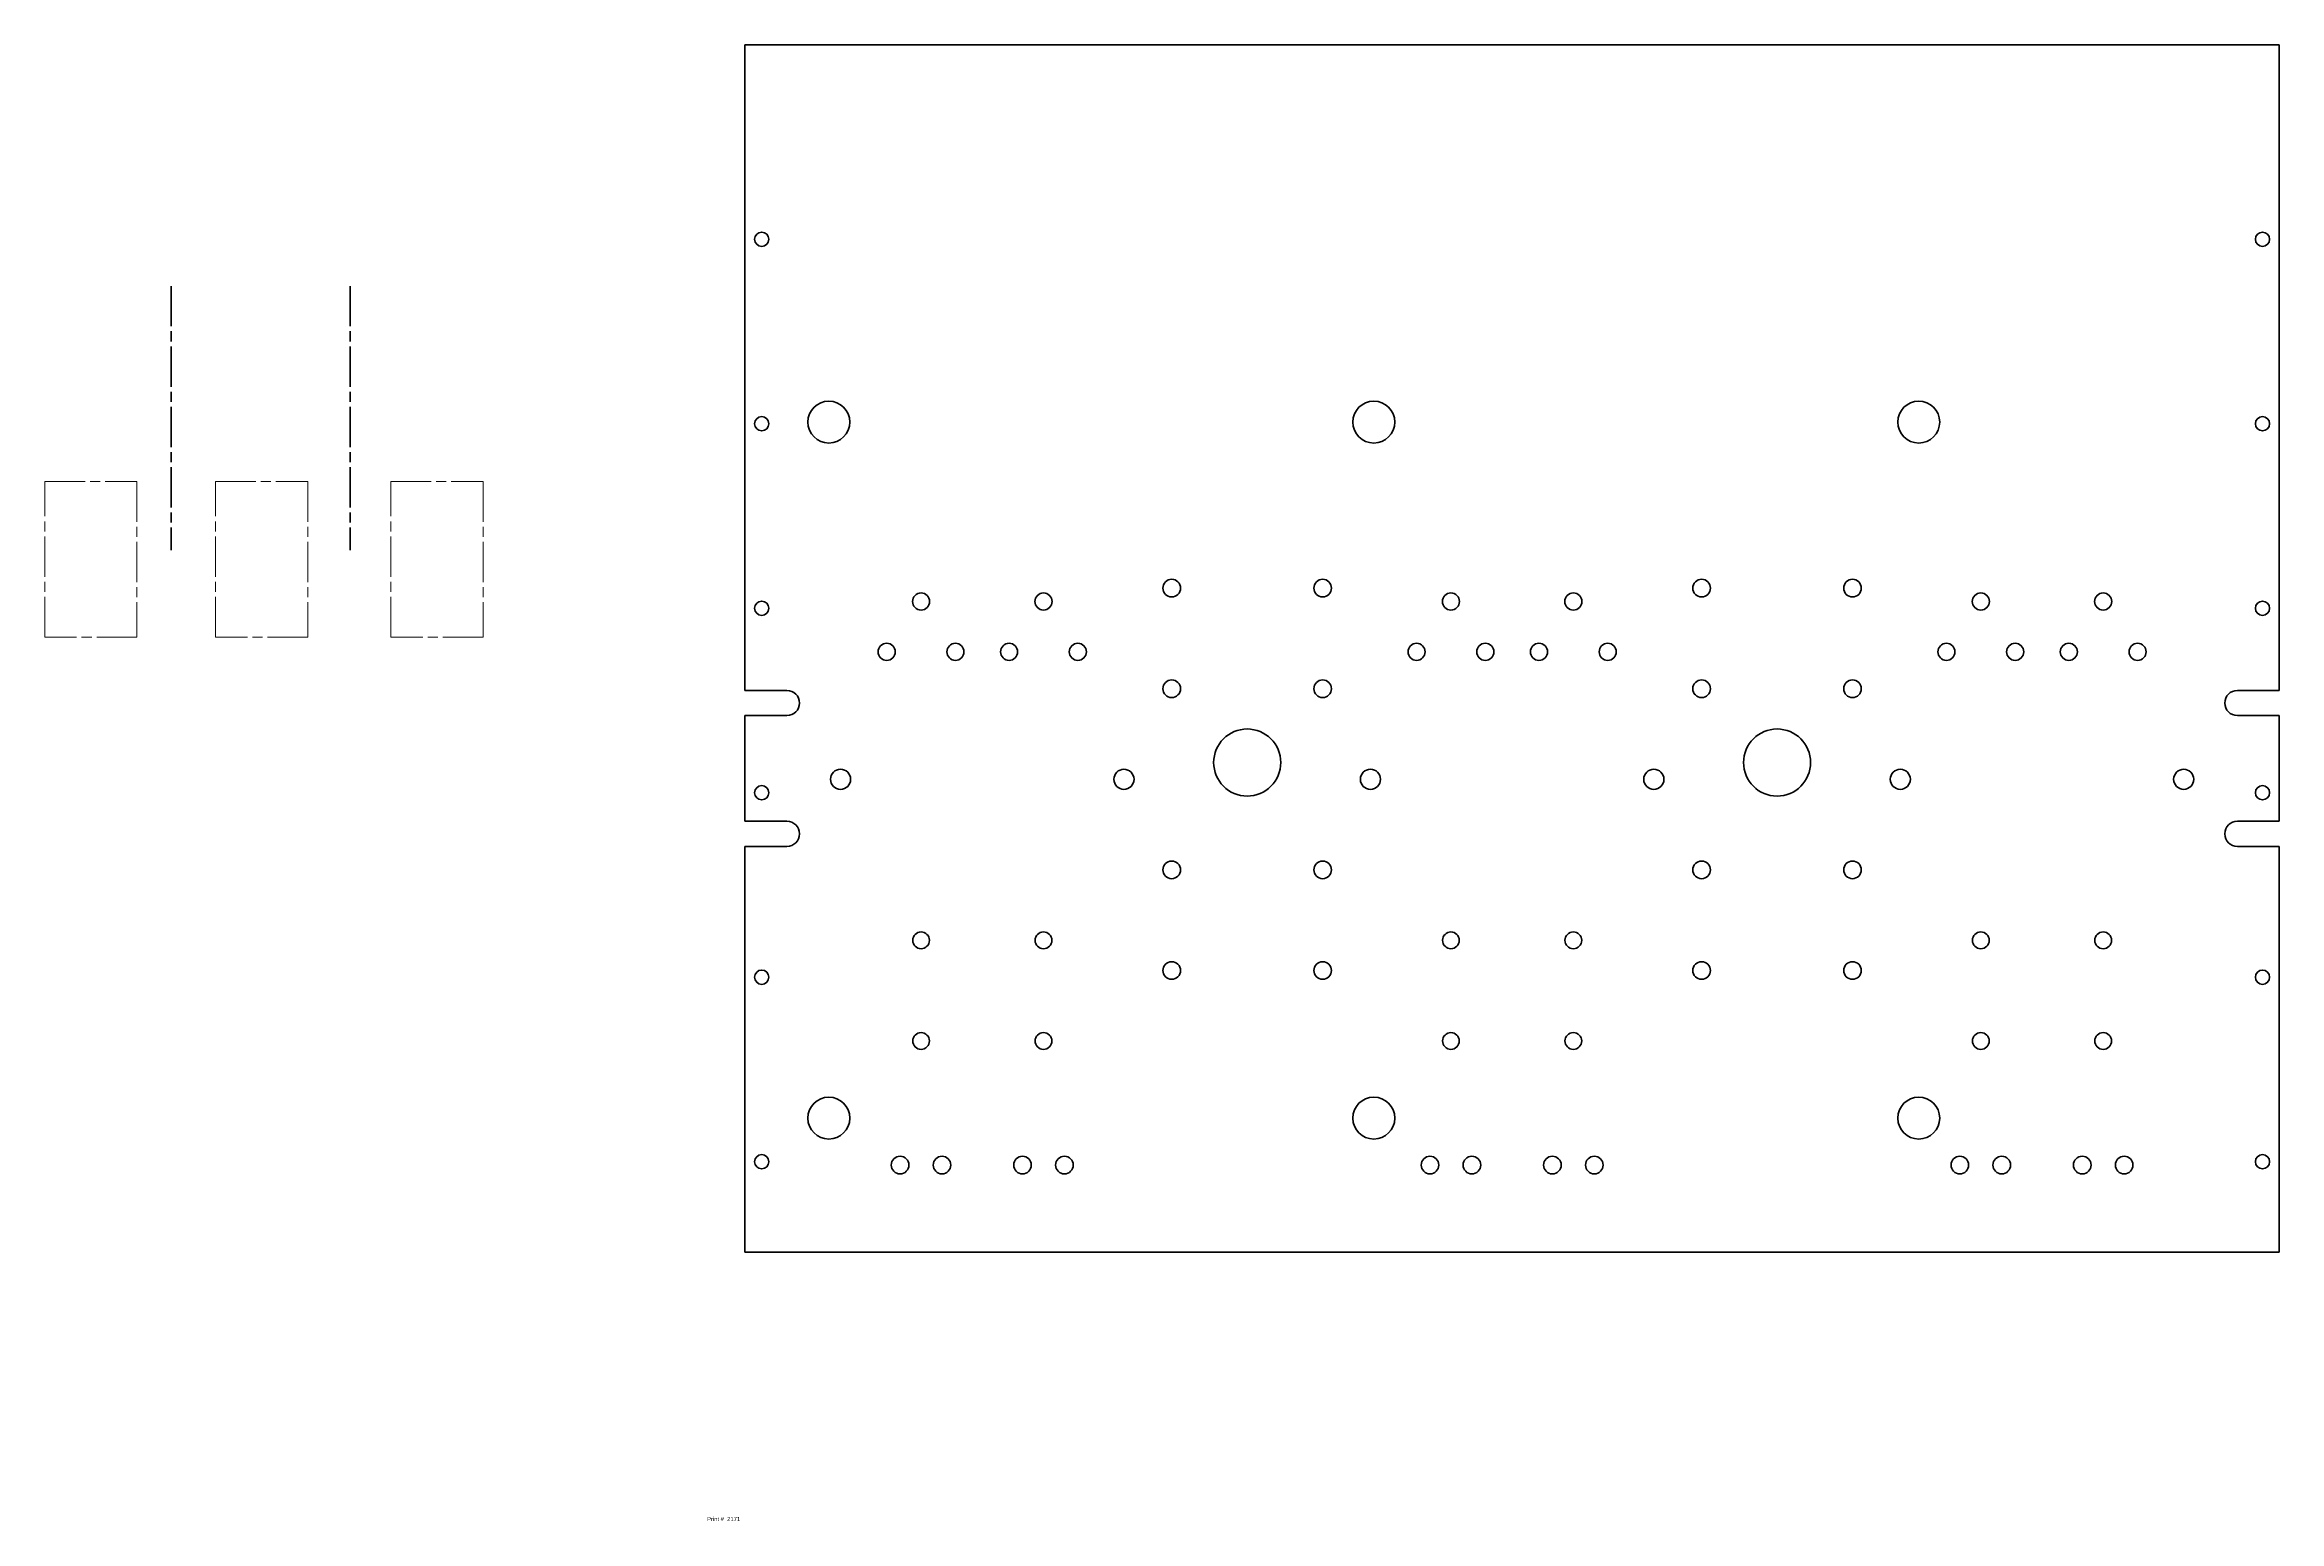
# Model space of a CAD drawing. Header units: millimetres. Extents: x -198 to 1135, y -25 to 856.
import ezdxf

# ---------------------------------------------------------------- set-up
doc = ezdxf.new("R2010")
doc.units = ezdxf.units.MM
doc.linetypes.add('ACAD_ISO08W100', pattern=[36, 24, -3, 6, -3])
for name, color, linetype, lineweight in [('Sketch Lines', 7, 'Continuous', 25), ('Symbols', 7, 'Continuous', 25), ('Text', 5, 'Continuous', 25), ('Visible Edges', 7, 'Continuous', 50)]:
    doc.layers.add(name, color=color, linetype=linetype, lineweight=lineweight)
doc.styles.add('Current-ISO', font='ARIAL.TTF')

# ---------------------------------------------------------------- blocks, each defined once
blk = doc.blocks.new('Print#', base_point=(211.6, 16.4))
at = {"layer": 'Text', "color": 179, "lineweight": 5, "insert": (201.7, 15.2), "char_height": 2.489, "attachment_point": 7, "line_spacing_factor": 0.860186, "style": 'Current-ISO'}
blk.add_mtext('Print #  2171', dxfattribs=at)

msp = doc.modelspace()

# ---------------------------------------------------------------- linework, layer by layer
at = {"layer": 'Sketch Lines', "linetype": 'ACAD_ISO08W100', "lineweight": 70}
for p, q in [((-122.4, 711.7), (-122.4, 554.2)), ((-15.6, 711.7), (-15.6, 554.2))]:
    msp.add_line(p, q, dxfattribs=at)
at = {"layer": 'Sketch Lines', "linetype": 'ACAD_ISO08W100', "lineweight": 18}
for p, q in [((-197.7, 595.2), (-142.7, 595.2)), ((-197.7, 502.4), (-197.7, 595.2)), ((-142.7, 595.2), (-142.7, 502.4)), ((-95.8, 595.2), (-40.8, 595.2)), ((-95.8, 502.4), (-95.8, 595.2)), ((-40.8, 595.2), (-40.8, 502.4)), ((8.7, 595.2), (63.7, 595.2)), ((8.7, 502.4), (8.7, 595.2)), ((63.7, 595.2), (63.7, 502.4)), ((-142.7, 502.4), (-197.7, 502.4)), ((-40.8, 502.4), (-95.8, 502.4)), ((63.7, 502.4), (8.7, 502.4))]:
    msp.add_line(p, q, dxfattribs=at)
at = {"layer": 'Visible Edges', "linetype": 'Continuous', "lineweight": 35}
for p, q in [((219.9, 470.6), (219.9, 855.6)), ((219.9, 855.6), (1134.9, 855.6)), ((1134.9, 855.6), (1134.9, 470.6)), ((219.9, 470.6), (244.9, 470.6)), ((1109.9, 470.6), (1134.9, 470.6)), ((219.9, 392.6), (219.9, 455.6)), ((244.9, 455.6), (219.9, 455.6)), ((1134.9, 455.6), (1109.9, 455.6)), ((1134.9, 455.6), (1134.9, 392.6)), ((219.9, 392.6), (244.9, 392.6)), ((1109.9, 392.6), (1134.9, 392.6)), ((219.9, 135.6), (219.9, 377.6)), ((244.9, 377.6), (219.9, 377.6)), ((1134.9, 377.6), (1109.9, 377.6)), ((1134.9, 377.6), (1134.9, 135.6)), ((1134.9, 135.6), (219.9, 135.6))]:
    msp.add_line(p, q, dxfattribs=at)
for centre, radius in [((229.9, 739.6), 4.25), ((1124.9, 739.6), 4.25), ((269.9, 630.6), 12.5), ((594.9, 630.6), 12.5), ((919.9, 630.6), 12.5), ((229.9, 629.6), 4.25), ((1124.9, 629.6), 4.25), ((474.4, 531.6), 5.25), ((564.4, 531.6), 5.25), ((790.4, 531.6), 5.25), ((880.4, 531.6), 5.25), ((229.9, 519.6), 4.25), ((324.9, 523.6), 5.1), ((397.9, 523.6), 5.1), ((640.9, 523.6), 5.1), ((713.9, 523.6), 5.1), ((956.9, 523.6), 5.1), ((1029.9, 523.6), 5.1), ((1124.9, 519.6), 4.25), ((304.4, 493.6), 5.1), ((345.4, 493.6), 5.1), ((377.4, 493.6), 5.1), ((418.4, 493.6), 5.1), ((620.4, 493.6), 5.1), ((661.4, 493.6), 5.1), ((693.4, 493.6), 5.1), ((734.4, 493.6), 5.1), ((936.4, 493.6), 5.1), ((977.4, 493.6), 5.1), ((1009.4, 493.6), 5.1), ((1050.4, 493.6), 5.1), ((474.4, 471.6), 5.25), ((564.4, 471.6), 5.25), ((790.4, 471.6), 5.25), ((880.4, 471.6), 5.25), ((519.4, 427.6), 20), ((835.4, 427.6), 20), ((229.9, 409.6), 4.25), ((276.9, 417.6), 6), ((445.9, 417.6), 6), ((592.9, 417.6), 6), ((761.9, 417.6), 6), ((908.9, 417.6), 6), ((1077.9, 417.6), 6), ((1124.9, 409.6), 4.25), ((474.4, 363.6), 5.25), ((564.4, 363.6), 5.25), ((790.4, 363.6), 5.25), ((880.4, 363.6), 5.25), ((324.9, 321.6), 5), ((397.9, 321.6), 5), ((640.9, 321.6), 5), ((713.9, 321.6), 5), ((956.9, 321.6), 5), ((1029.9, 321.6), 5), ((474.4, 303.6), 5.25), ((564.4, 303.6), 5.25), ((790.4, 303.6), 5.25), ((880.4, 303.6), 5.25), ((229.9, 299.6), 4.25), ((1124.9, 299.6), 4.25), ((324.9, 261.6), 5), ((397.9, 261.6), 5), ((640.9, 261.6), 5), ((713.9, 261.6), 5), ((956.9, 261.6), 5), ((1029.9, 261.6), 5), ((269.9, 215.6), 12.5), ((594.9, 215.6), 12.5), ((919.9, 215.6), 12.5), ((229.9, 189.6), 4.25), ((312.4, 187.6), 5.25), ((337.4, 187.6), 5.25), ((385.4, 187.6), 5.25), ((410.4, 187.6), 5.25), ((628.4, 187.6), 5.25), ((653.4, 187.6), 5.25), ((701.4, 187.6), 5.25), ((726.4, 187.6), 5.25), ((944.4, 187.6), 5.25), ((969.4, 187.6), 5.25), ((1017.4, 187.6), 5.25), ((1042.4, 187.6), 5.25), ((1124.9, 189.6), 4.25)]:
    msp.add_circle(centre, radius, dxfattribs=at)
for centre, start, end in [((244.9, 463.1), 270, 90), ((1109.9, 463.1), 90, 270), ((244.9, 385.1), 270, 90), ((1109.9, 385.1), 90, 270)]:
    msp.add_arc(centre, 7.5, start, end, dxfattribs=at)

# ---------------------------------------------------------------- block references
at = {"layer": 'Symbols'}
msp.add_blockref('Print#', (207.2, -23.5), dxfattribs=at)

doc.saveas('drawing.dxf')
